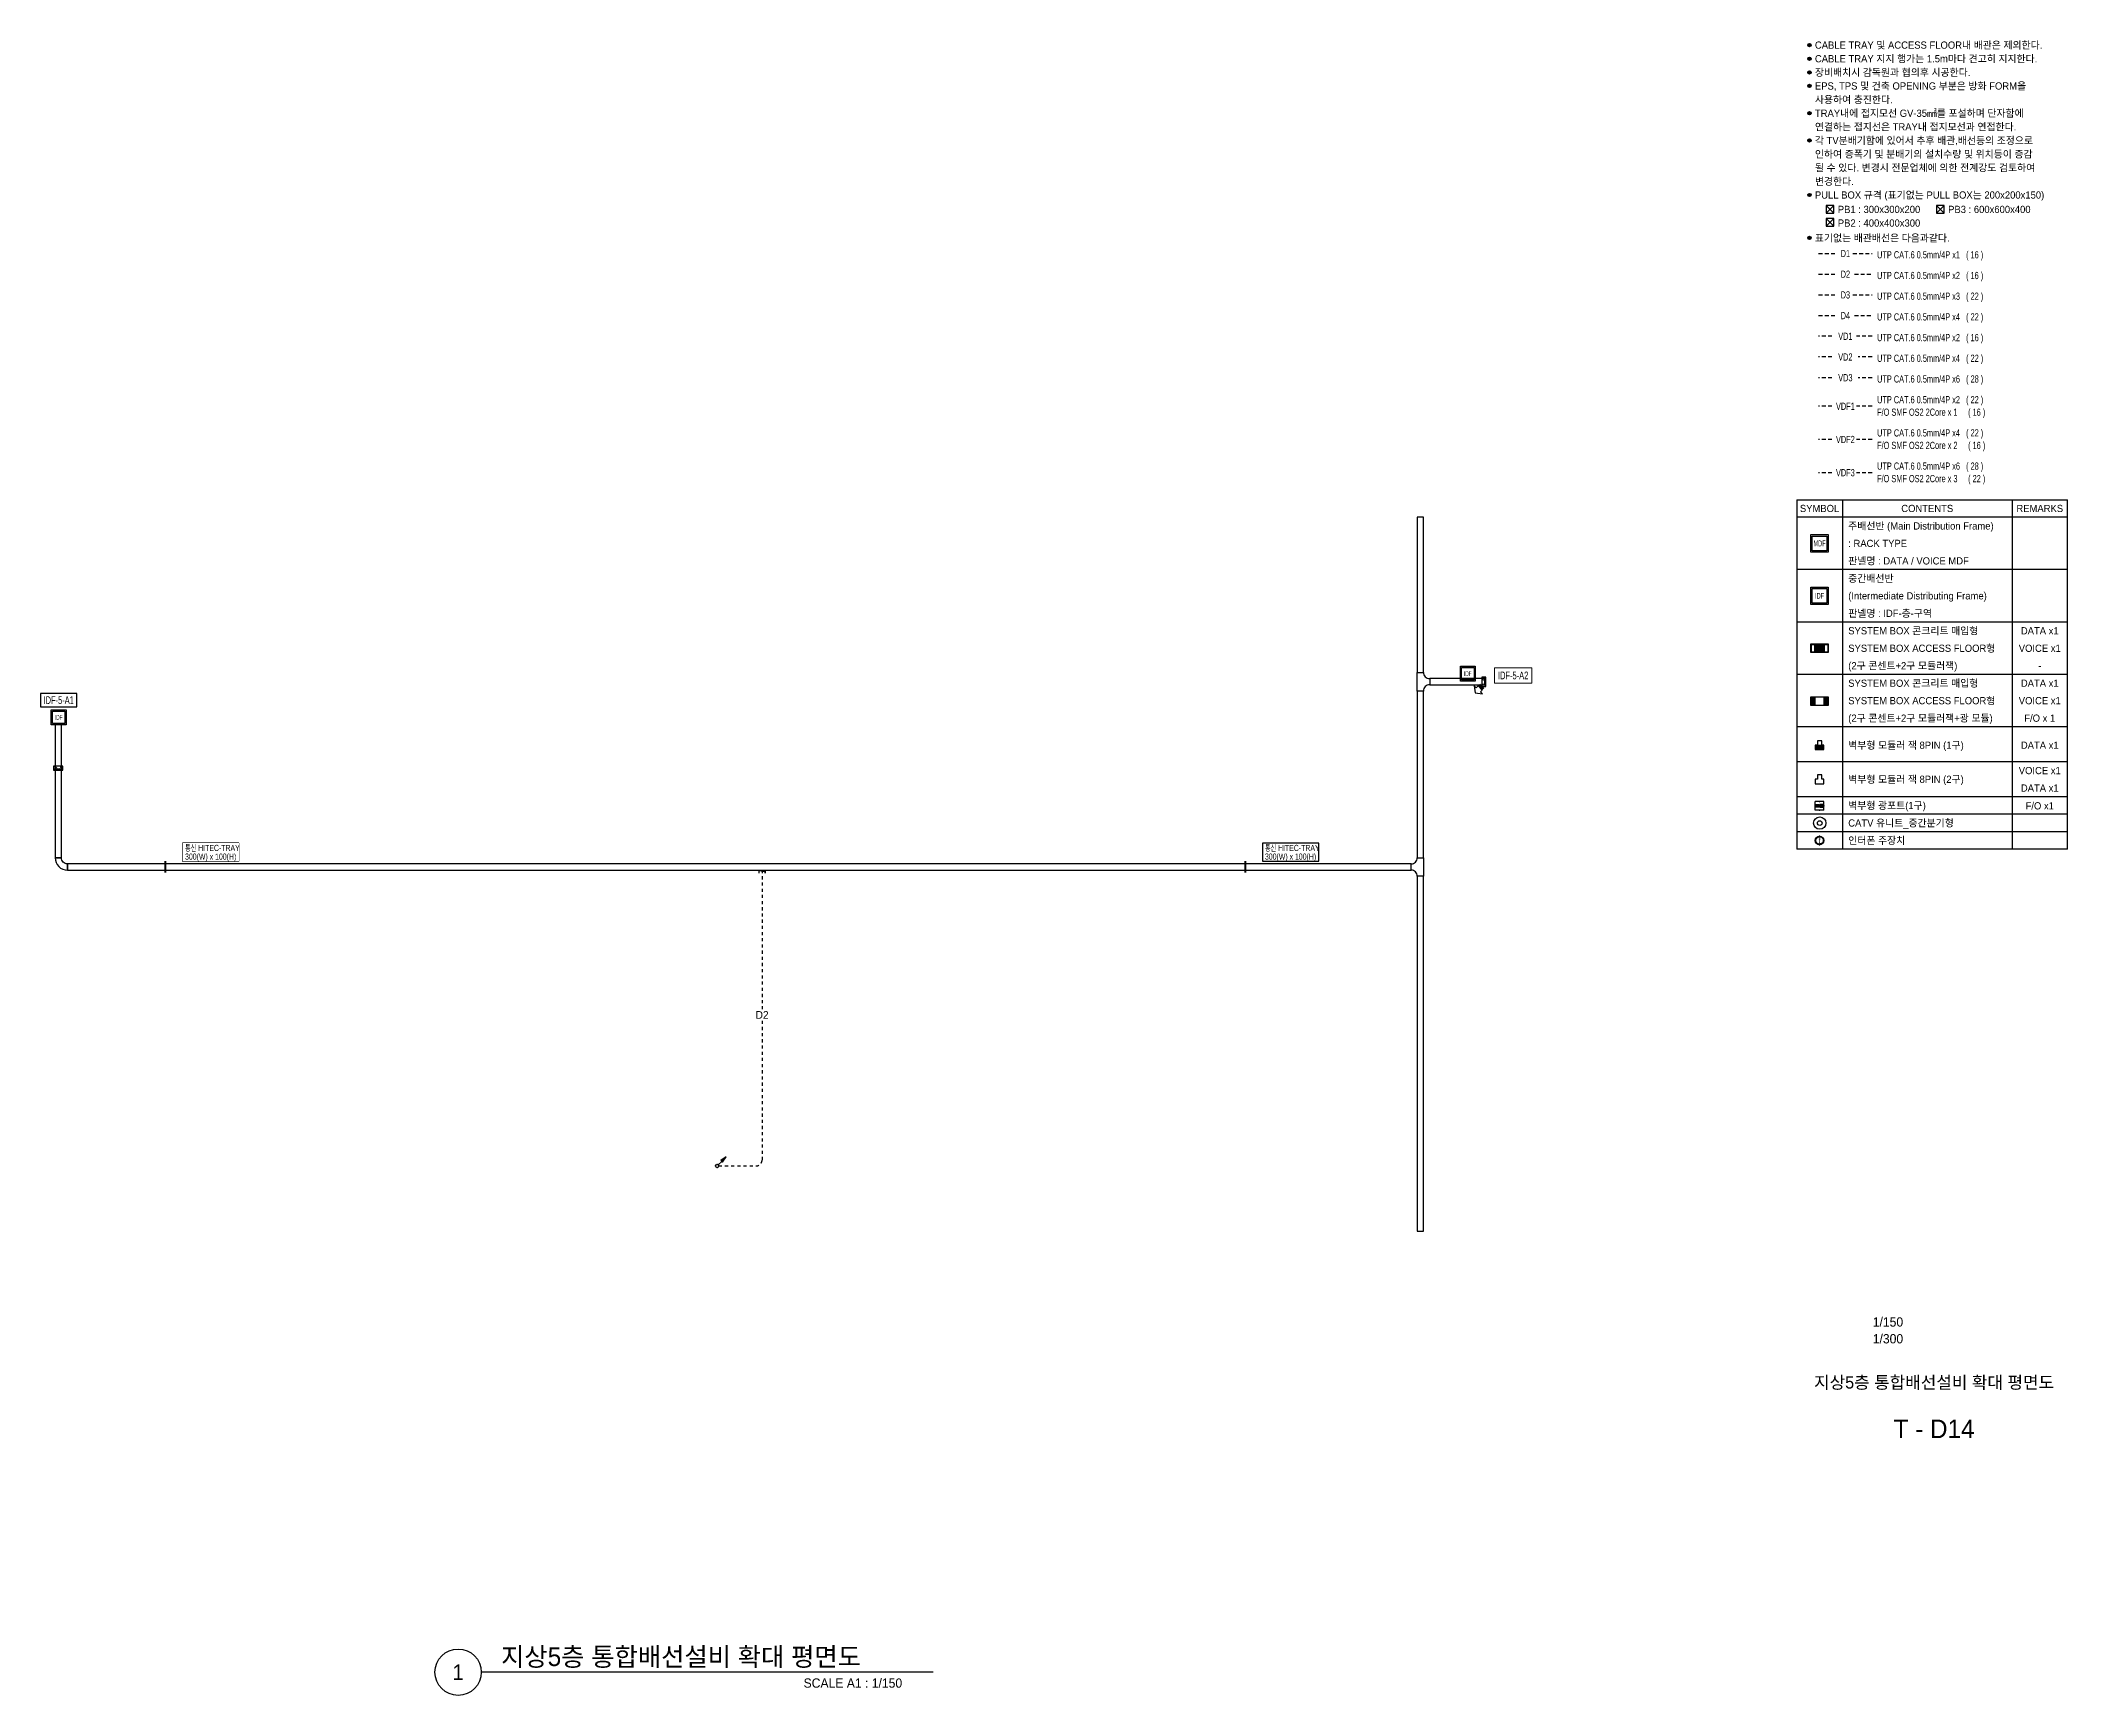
# Model space of a CAD drawing. Header units: millimetres. Extents: x 90978 to 501618, y -355196 to 882030.
# Drawn here: x 277132 to 375392, y 539025 to 619221 of the extents above; entities that cross this region are included whole.
import ezdxf
from ezdxf.enums import TextEntityAlignment as Align

# ---------------------------------------------------------------- set-up
doc = ezdxf.new("R2010")
doc.units = ezdxf.units.MM
doc.header["$LTSCALE"] = 150
doc.set_wipeout_variables(frame=1)
doc.linetypes.add('D1', pattern=[3, 1, -1, 1])
doc.linetypes.add('D2', pattern=[6.5, 2.5, -1.5, 2.5])
doc.layers.get('0').update_dxf_attribs({"lineweight": 0})
for name, color, linetype in [('------07 System Box', 6, 'Continuous'), ('------10 Telecommunication Terminal Board', 3, 'Continuous'), ('------13 Telecommunication Outlet', 3, 'Continuous'), ('------15 Interphone', 6, 'Continuous'), ('-----20 General Symbol', 3, 'Continuous'), ('-----22 Embeded in Floor', 4, 'D2'), ('-----23 Concealed or Exposed Wire', 4, 'D1'), ('-----27 Communication Cable Tray', 2, 'Continuous'), ('-----29 Cable Schedule', 1, 'Continuous'), ('-----29 Indicator', 1, 'Continuous'), ('-----30 Text', 2, 'Continuous'), ('-----41 Drawing Title', 2, 'Continuous'), ('-----42 Drawing Number', 2, 'Continuous'), ('-----43 Drawing Scale', 3, 'Continuous')]:
    doc.layers.add(name, color=color, linetype=linetype)
doc.styles.add('ELEC', font='')
doc.styles.get('ELEC').set_extended_font_data('Dotum')

msp = doc.modelspace()

# ---------------------------------------------------------------- texts
at = {"layer": '------10 Telecommunication Terminal Board', "style": 'ELEC', "width": 0.7}
msp.add_text('IDF-5-A2', height=375, dxfattribs=at).set_placement((348520.39733, 588453.75936), align=Align.MIDDLE_CENTER)
at = {"layer": '-----22 Embeded in Floor', "style": 'ELEC'}
msp.add_text('D2', height=375, dxfattribs=at).set_placement((312111.98483, 572002.29556), align=Align.MIDDLE_CENTER)
at = {"layer": '-----41 Drawing Title', "style": 'ELEC'}
msp.add_text('지상5층 통합배선설비 확대 평면도', height=600, dxfattribs=at).set_placement((368925, 554195.00128), align=Align.MIDDLE_CENTER)
at = {"layer": '-----41 Drawing Title', "color": 2, "style": 'ELEC'}
msp.add_text('지상5층 통합배선설비 확대 평면도', height=900, dxfattribs=at).set_placement((299457.68319, 540450.00064))
at = {"layer": '-----41 Drawing Title', "color": 7, "style": 'ELEC'}
msp.add_text('1', height=750, dxfattribs=at).set_placement((297374.10658, 540150.00064), align=Align.MIDDLE)
at = {"layer": '-----41 Drawing Title', "style": 'ELEC'}
msp.add_text('SCALE A1 : 1/150', height=450, dxfattribs=at).set_placement((318900.89342, 539400.00064), align=Align.RIGHT)
at = {"layer": '-----42 Drawing Number', "style": 'ELEC'}
msp.add_text('T - D14', height=900, dxfattribs=at).set_placement((368925, 551945.00128), align=Align.MIDDLE_CENTER)
at = {"layer": '-----43 Drawing Scale', "style": 'ELEC'}
for s, p in [('1/150', (366689.51153, 557125.00128)), ('1/300', (366689.51153, 556310.00128))]:
    msp.add_text(s, height=450, dxfattribs=at).set_placement(p, align=Align.MIDDLE_CENTER)

# ---------------------------------------------------------------- blocks, each defined once
blk = doc.blocks.new('H11')
blk.add_circle((0, 150), 150)
at = {"color": 1}
blk.add_circle((0, 150), 129, dxfattribs=at)
for p in [(-150, 150), (0, 300), (0, 0), (150, 150)]:
    blk.add_point(p)
at = {"style": 'ELEC'}
blk.add_text('t', height=214, dxfattribs=at).set_placement((0, 150), align=Align.MIDDLE)
blk = doc.blocks.new('G15')
blk.add_lwpolyline([(-300, 600), (300, 600), (300, 0), (-300, 0)], close=True)
at = {"color": 1}
blk.add_lwpolyline([(-250, 550), (250, 550), (250, 50), (-250, 50)], close=True, dxfattribs=at)
at = {"style": 'ELEC', "width": 0.6}
blk.add_text('MDF', height=200, dxfattribs=at).set_placement((0, 300), align=Align.MIDDLE)
blk = doc.blocks.new('G12')
blk.add_lwpolyline([(-300, 600), (300, 600), (300, 0), (-300, 0)], close=True)
at = {"color": 1}
blk.add_lwpolyline([(-250, 550), (250, 550), (250, 50), (-250, 50)], close=True, dxfattribs=at)
at = {"style": 'ELEC', "width": 0.6}
blk.add_text('IDF', height=200, dxfattribs=at).set_placement((0, 300), align=Align.MIDDLE)
blk = doc.blocks.new('G02')
blk.add_lwpolyline([(150, 150), (75, 150), (75, 300), (-75, 300), (-75, 150), (-150, 150), (-150, 0), (150, 0)], close=True)
blk = doc.blocks.new('B11')
h = blk.add_hatch(color=256)
h.dxf.hatch_style = 1
h.paths.add_polyline_path([(150, 150), (-150, 150), (-150, -150), (150, -150)])
at = {"linetype": 'Continuous'}
for points in [[(300, -150), (-300, -150), (-300, 150), (300, 150)], [(-150, 150), (150, 150), (150, -150), (-150, -150)]]:
    blk.add_lwpolyline(points, close=True, dxfattribs=at)
at = {"color": 1, "linetype": 'Continuous'}
for points in [[(-280, 130), (-170, 130), (-170, -130), (-280, -130)], [(170, 130), (280, 130), (280, -130), (170, -130)]]:
    blk.add_lwpolyline(points, close=True, dxfattribs=at)
blk = doc.blocks.new('A$C5F330B5F')
blk.add_hatch(color=256).paths.add_polyline_path([(225, 0), (225, 225), (112, 225), (-225, 225), (-225, 0)])
blk.add_line((-112, 225), (112, 225))
blk.add_lwpolyline([(225, 225), (112, 225), (112, 450), (-112, 450), (-112, 225), (-225, 225), (-225, 0), (225, 0)], close=True)
blk = doc.blocks.new('A$C2c78cba1')
at = {"layer": '------07 System Box'}
h = blk.add_hatch(color=256, dxfattribs=at)
h.dxf.hatch_style = 1
h.paths.add_polyline_path([(367, 790), (56, 790), (56, 56), (367, 56)])
h = blk.add_hatch(color=256, dxfattribs=at)
h.dxf.hatch_style = 1
h.paths.add_polyline_path([(1637, 790), (1327, 790), (1327, 56), (1637, 56)])
at = {"layer": '------07 System Box', "linetype": 'Continuous'}
for points in [[(1694, 0), (0, 0), (0, 847), (1694, 847)], [(423, 847), (1270, 847), (1270, 0), (423, 0)]]:
    blk.add_lwpolyline(points, close=True, dxfattribs=at)
at = {"layer": '------07 System Box', "color": 1, "linetype": 'Continuous'}
for points in [[(56, 790), (367, 790), (367, 56), (56, 56)], [(1327, 790), (1637, 790), (1637, 56), (1327, 56)]]:
    blk.add_lwpolyline(points, close=True, dxfattribs=at)
blk = doc.blocks.new('TV1')
at = {"layer": '------13 Telecommunication Outlet'}
for radius in [150, 57.3]:
    blk.add_circle((0, 150), radius, dxfattribs=at)
blk = doc.blocks.new('광포트_1')
at = {"ltscale": 0.7}
h = blk.add_hatch(color=254, dxfattribs=at)
h.dxf.hatch_style = 1
h.paths.add_polyline_path([(44, 285), (-44, 285), (-44, 159), (44, 159)])
h.paths.add_polyline_path([(44, 141), (-44, 141), (-44, 15), (44, 15)])
at = {"linetype": 'Continuous'}
for p, q in [((-150, 300), (150, 300)), ((-150, 0), (-150, 300)), ((-150, 0), (150, 0)), ((150, 0), (150, 300))]:
    blk.add_line(p, q, dxfattribs=at)
for points in [[(-44, 159), (-44, 285), (44, 285), (44, 159)], [(-44, 141), (-44, 15), (44, 15), (44, 141)]]:
    blk.add_lwpolyline(points, close=True, dxfattribs=at)
for p in [(-150, 150), (0, 285), (0, 0), (150, 150)]:
    blk.add_point(p, dxfattribs=at)
blk = doc.blocks.new('A$C415ffab5')
at = {"layer": '-----30 Text'}
h = blk.add_hatch(color=256, dxfattribs=at)
edge = h.paths.add_edge_path()
edge.add_arc((-25020, -2850), 160, 0, 360)
h = blk.add_hatch(color=256, dxfattribs=at)
edge = h.paths.add_edge_path()
edge.add_arc((-25020, -4171), 160, 0, 360)
h = blk.add_hatch(color=256, dxfattribs=at)
edge = h.paths.add_edge_path()
edge.add_arc((-25020, -5492), 160, 0, 360)
h = blk.add_hatch(color=256, dxfattribs=at)
edge = h.paths.add_edge_path()
edge.add_arc((-25020, -6812), 160, 0, 360)
h = blk.add_hatch(color=256, dxfattribs=at)
edge = h.paths.add_edge_path()
edge.add_arc((-25020, -9454), 160, 0, 360)
h = blk.add_hatch(color=256, dxfattribs=at)
edge = h.paths.add_edge_path()
edge.add_arc((-25020, -12096), 160, 0, 360)
h = blk.add_hatch(color=256, dxfattribs=at)
edge = h.paths.add_edge_path()
edge.add_arc((-25020, -17379), 160, 0, 360)
h = blk.add_hatch(color=256, dxfattribs=at)
edge = h.paths.add_edge_path()
edge.add_arc((-25020, -21542), 160, 0, 360)
at = {"layer": '-----20 General Symbol'}
for p, q in [((-22662, -19138), (-23390, -18410)), ((-22662, -18410), (-23390, -19138)), ((-11967, -19138), (-12695, -18410)), ((-11967, -18410), (-12695, -19138)), ((-22662, -20385), (-23390, -19657)), ((-22662, -19657), (-23390, -20385))]:
    blk.add_line(p, q, dxfattribs=at)
for points in [[(-23390, -18410), (-23390, -19138), (-22662, -19138), (-22662, -18410)], [(-12695, -18410), (-12695, -19138), (-11967, -19138), (-11967, -18410)], [(-23390, -19657), (-23390, -20385), (-22662, -20385), (-22662, -19657)]]:
    blk.add_lwpolyline(points, close=True, dxfattribs=at)
at = {"layer": '-----22 Embeded in Floor'}
for p, q in [((-24123, -23048), (-22389, -23048)), ((-20794, -23048), (-18940, -23048)), ((-24123, -25054), (-22388, -25054)), ((-20641, -25054), (-18940, -25054)), ((-24123, -27060), (-22389, -27060)), ((-20794, -27060), (-18940, -27060)), ((-24123, -29066), (-22388, -29066)), ((-20641, -29066), (-18940, -29066)), ((-22839, -31072), (-24123, -31072)), ((-18940, -31072), (-20440, -31072)), ((-22837, -33078), (-24123, -33078)), ((-18940, -33078), (-20287, -33078)), ((-22837, -35084), (-24123, -35084)), ((-18940, -35084), (-20287, -35084)), ((-22839, -37855), (-24123, -37855)), ((-18940, -37855), (-20440, -37855)), ((-22839, -41074), (-24123, -41074)), ((-18940, -41074), (-20440, -41074)), ((-22839, -44293), (-24123, -44293)), ((-18940, -44293), (-20440, -44293))]:
    blk.add_line(p, q, dxfattribs=at)
at = {"layer": '-----29 Cable Schedule', "color": 3}
for p, q in [((-26250, -46912), (0, -46912)), ((-26250, -46912), (-26250, -80783)), ((0, -80783), (0, -46912)), ((0, -48606), (-26250, -48606)), ((0, -80783), (-26250, -80783))]:
    blk.add_line(p, q, dxfattribs=at)
at = {"layer": '-----29 Cable Schedule'}
for p, q in [((-21819, -46912), (-21819, -48606)), ((-5372, -46912), (-5372, -48606)), ((-21819, -48606), (-21819, -80783)), ((-5372, -48606), (-5372, -80783)), ((0, -53687), (-26250, -53687)), ((0, -58767), (-26250, -58767)), ((0, -63848), (-26250, -63848)), ((0, -68929), (-26250, -68929)), ((0, -72316), (-26250, -72316)), ((0, -75703), (-26250, -75703)), ((0, -77396), (-26250, -77396)), ((0, -79090), (-26250, -79090)), ((0, -80783), (-26250, -80783))]:
    blk.add_line(p, q, dxfattribs=at)
at = {"layer": '-----30 Text'}
for centre in [(-25020, -2850), (-25020, -4171), (-25020, -5492), (-25020, -6812), (-25020, -9454), (-25020, -12096), (-25020, -17379), (-25020, -21542)]:
    blk.add_circle(centre, 160, dxfattribs=at)
for p in [(-24860, -2850), (-24860, -4171), (-24860, -5492), (-24860, -6812), (-24860, -9454), (-24860, -12096), (-24860, -17379), (-24860, -21542)]:
    blk.add_point(p, dxfattribs=at)
at = {"layer": '------07 System Box', "xscale": 2.822580634535418, "yscale": 2.822580634535418, "zscale": 2.822580634535418}
blk.add_blockref('B11', (-24034, -61308), dxfattribs=at)
at = {"layer": '------10 Telecommunication Terminal Board', "xscale": 2.822580634535418, "yscale": 2.822580634535418, "zscale": 2.822580634535418}
for name, p in [('G15', (-24034, -51993)), ('G12', (-24034, -57074))]:
    blk.add_blockref(name, p, dxfattribs=at)
at = {"layer": '------13 Telecommunication Outlet'}
for name, p, xscale, yscale, zscale in [('A$C5F330B5F', (-24034, -71130), 1.881720423023612, 1.881720423023612, 1.881720423023612), ('G02', (-24034, -74433), 2.822580634535418, 2.822580634535418, 2.822580634535418), ('TV1', (-24020, -78851), 4, 4, 4)]:
    blk.add_blockref(name, p, dxfattribs=dict(at, xscale=xscale, yscale=yscale, zscale=zscale))
at = {"layer": '------13 Telecommunication Outlet', "xscale": 2.822580634535246, "yscale": 2.822580634535246, "zscale": 2.822580634535246, "rotation": 90}
blk.add_blockref('광포트_1', (-23611, -76575), dxfattribs=at)
at = {"layer": '------15 Interphone', "xscale": 2.822580634535418, "yscale": 2.822580634535418, "zscale": 2.822580634535418}
blk.add_blockref('H11', (-24034, -80360), dxfattribs=at)
blk.add_blockref('A$C2c78cba1', (-24881, -66868))
at = {"layer": '-----22 Embeded in Floor', "style": 'ELEC', "width": 0.7}
for s, p in [('D1', (-21532, -23048)), ('D2', (-21532, -25054)), ('D3', (-21532, -27060)), ('D4', (-21532, -29066)), ('VD1', (-21532, -31072)), ('VD2', (-21532, -33078)), ('VD3', (-21532, -35084)), ('VDF1', (-21532, -37855)), ('VDF2', (-21532, -41074)), ('VDF3', (-21532, -44293))]:
    blk.add_text(s, height=700, dxfattribs=at).set_placement(p, align=Align.MIDDLE_CENTER)
at = {"layer": '-----29 Cable Schedule', "color": 2, "style": 'ELEC'}
for s, p in [('SYMBOL', (-24034, -47759)), ('CONTENTS', (-13595, -47759)), ('REMARKS', (-2686, -47759))]:
    blk.add_text(s, height=700, dxfattribs=at).set_placement(p, align=Align.MIDDLE)
at = {"layer": '-----30 Text', "style": 'ELEC'}
for s, p in [('CABLE TRAY 및 ACCESS FLOOR내 배관은 제외한다.', (-24485, -2850)), ('CABLE TRAY 지지 행가는 1.5m마다 견고히 지지한다.', (-24485, -4171)), ('장비배치시 감독원과 협의후 시공한다.', (-24485, -5492)), ('사용하여 충진한다.', (-24485, -8133)), ('EPS, TPS 및 건축 OPENING 부분은 방화 FORM을', (-24485, -6812)), ('TRAY내에 접지모선 GV-35㎟를 포설하며 단자함에', (-24485, -9454)), ('각 TV분배기함에 있어서 추후 배관,배선등의 조정으로', (-24485, -12096)), ('연결하는 접지선은 TRAY내 접지모선과 연접한다.', (-24485, -10775)), ('인하여 증폭기 및 분배기의 설치수량 및 위치등이 증감', (-24485, -13417)), ('될 수 있다. 변경시 전문업체에 의한 전계강도 검토하여', (-24485, -14738)), ('변경한다.', (-24485, -16059)), ('PULL BOX 규격 (표기없는 PULL BOX는 200x200x150)', (-24485, -17379)), ('PB1 : 300x300x200', (-22265, -18774)), ('PB3 : 600x600x400', (-11570, -18774)), ('표기없는 배관배선은 다음과같다.', (-24485, -21542)), ('PB2 : 400x400x300', (-22265, -20095)), ('주배선반 (Main Distribution Frame)', (-21254, -49453)), (': RACK TYPE', (-21254, -51146)), ('판넬명 : DATA / VOICE MDF', (-21254, -52840)), ('중간배선반', (-21254, -54533)), ('(Intermediate Distributing Frame)', (-21254, -56227)), ('판넬명 : IDF-층-구역', (-21254, -57921)), ('SYSTEM BOX 콘크리트 매입형', (-21254, -59614)), ('SYSTEM BOX ACCESS FLOOR형', (-21254, -61308)), ('(2구 콘센트+2구 모듈러잭)', (-21254, -63001)), ('SYSTEM BOX 콘크리트 매입형', (-21254, -64695)), ('SYSTEM BOX ACCESS FLOOR형', (-21254, -66388)), ('(2구 콘센트+2구 모듈러잭+광 모듈)', (-21254, -68082)), ('벽부형 모듈러 잭 8PIN (1구)', (-21254, -70706)), ('벽부형 모듈러 잭 8PIN (2구)', (-21254, -74009)), ('벽부형 광포트(1구)', (-21254, -76550)), ('CATV 유니트_중간분기형', (-21254, -78243)), ('인터폰 주장치', (-21254, -79937))]:
    blk.add_text(s, height=700, dxfattribs=at).set_placement(p, align=Align.MIDDLE_LEFT)
at = {"layer": '-----30 Text', "style": 'ELEC', "width": 0.7}
for s, p in [('UTP CAT.6 0.5mm/4P x1   ( 16 )', (-18456, -23173)), ('UTP CAT.6 0.5mm/4P x2   ( 16 )', (-18456, -25179)), ('UTP CAT.6 0.5mm/4P x3   ( 22 )', (-18456, -27185)), ('UTP CAT.6 0.5mm/4P x4   ( 22 )', (-18456, -29191)), ('UTP CAT.6 0.5mm/4P x2   ( 16 )', (-18456, -31197)), ('UTP CAT.6 0.5mm/4P x4   ( 22 )', (-18456, -33203)), ('UTP CAT.6 0.5mm/4P x6   ( 28 )', (-18456, -35209)), ('UTP CAT.6 0.5mm/4P x2   ( 22 )', (-18456, -37215)), ('F/O SMF OS2 2Core x 1', (-18456, -38428)), ('( 16 )', (-9631, -38429)), ('UTP CAT.6 0.5mm/4P x4   ( 22 )', (-18456, -40434)), ('F/O SMF OS2 2Core x 2', (-18456, -41647)), ('( 16 )', (-9631, -41648)), ('UTP CAT.6 0.5mm/4P x6   ( 28 )', (-18456, -43653)), ('F/O SMF OS2 2Core x 3', (-18456, -44866)), ('( 22 )', (-9631, -44867))]:
    blk.add_text(s, height=700, dxfattribs=at).set_placement(p, align=Align.MIDDLE_LEFT)
at = {"layer": '-----30 Text', "style": 'ELEC'}
for s, p in [('DATA x1', (-2686, -59614)), ('VOICE x1', (-2686, -61308)), ('DATA x1', (-2686, -64695)), ('-', (-2686, -63001)), ('VOICE x1', (-2686, -66388)), ('F/O x 1', (-2686, -68082)), ('DATA x1', (-2686, -70706)), ('VOICE x1', (-2686, -73162)), ('DATA x1', (-2686, -74856)), ('F/O x1', (-2686, -76580))]:
    blk.add_text(s, height=700, dxfattribs=at).set_placement(p, align=Align.MIDDLE_CENTER)
blk = doc.blocks.new('O08')
blk.add_hatch(color=256).paths.add_polyline_path([(120, 51), (-120, 51), (-120, 0), (120, 0)])
blk.add_lwpolyline([(120, 127.5), (120, 0), (-120, 0), (-120, 127.5), (-120, 51), (120, 51)])
blk = doc.blocks.new('O01')
blk.add_hatch(color=256).paths.add_polyline_path([(-149, -218), (-218, -149), (-368, -368)])
blk.add_line((-46, -46), (-184, -184))
blk.add_lwpolyline([(-368, -368), (-149, -218), (-218, -149), (-368, -368)])
blk.add_circle((0, 0), 65)
for p in [(-65, 0), (-65, 0), (0, 65), (0, 65), (65, 0), (65, 0), (0, -65), (0, -65)]:
    blk.add_point(p)
blk = doc.blocks.new('O03')
at = {"linetype": 'Continuous'}
for p, q in [((-101, 101), (101, -101)), ((-74, 127), (127, -74)), ((-48, 154), (154, -48)), ((-27, 366), (69, 270)), ((-27, 366), (321, 321)), ((69, 270), (-21, 180)), ((-21, 180), (180, -21)), ((270, 69), (180, -21)), ((270, 69), (366, -27)), ((321, 321), (366, -27))]:
    blk.add_line(p, q, dxfattribs=at)

# ---------------------------------------------------------------- linework, layer by layer
at = {"layer": '------10 Telecommunication Terminal Board', "color": 1, "elevation": 0}
msp.add_lwpolyline([(284019.06097, 579450.50602), (286748.97956, 579450.50602), (286748.97956, 580330.50602), (284019.06097, 580330.50602)], close=True, dxfattribs=at)
at = {"layer": '-----23 Concealed or Exposed Wire'}
for p, q in [((312111.98483, 579020.71762), (312111.98483, 572283.66038)), ((312111.98483, 571720.39716), (312111.98483, 564983.87349)), ((310011.98443, 564683.87349), (311811.98483, 564683.87349))]:
    msp.add_line(p, q, dxfattribs=at)
msp.add_arc((311811.98483, 564983.87349), 300, 270, 0, dxfattribs=at)
at = {"layer": '-----27 Communication Cable Tray', "elevation": 0}
for points in [[(343874.07744, 596130.06675), (343874.07744, 588600.18431), (344174.07744, 588600.18431), (344174.07744, 596130.06675)], [(344174.07744, 579620.72148), (344174.07744, 587700.18431), (343874.07744, 587700.18431), (343874.07744, 579620.72148)], [(347200.00079, 588300.18431), (344474.07744, 588300.18431), (344474.07744, 588000.18431), (347200.00079, 588000.18431)], [(277840.52308, 586061.87283), (277840.52308, 579620.71762), (278140.52308, 579620.71762), (278140.52308, 586061.87283)], [(278440.52308, 579020.71762), (343574.07744, 579020.71762), (343574.07744, 579320.71762), (278440.52308, 579320.71762)], [(344174.07744, 561530.7499), (344174.07744, 578720.72148), (343874.07744, 578720.72148), (343874.07744, 561530.7499)]]:
    msp.add_lwpolyline(points, close=True, dxfattribs=at)
for points in [[(344174.07744, 587700.18431), (343874.07744, 587700.18431), (343874.07744, 587700.18431), (343874.07744, 588600.18431), (344174.07744, 588600.18431, 0.4142135624), (344474.07744, 588300.18431), (344474.07744, 588000.18431), (344474.07744, 588000.18431, 0.4142135624)], [(278440.52308, 579320.71762), (278440.52308, 579320.71762, -0.4142135624), (278140.52308, 579620.71762), (278140.52308, 579620.71762), (277840.52308, 579620.71762, 0.4142135624), (278440.52308, 579020.71762)], [(343874.07744, 579620.72148), (344174.07744, 579620.72148), (344174.07744, 579620.72148), (344174.07744, 578720.72148), (343874.07744, 578720.72148, 0.4142135624), (343574.07744, 579020.72148), (343574.07744, 579320.72148), (343574.07744, 579320.72148, 0.4142135624)]]:
    msp.add_lwpolyline(points, format="xyb", close=True, dxfattribs=at)
at = {"layer": '-----27 Communication Cable Tray', "color": 1}
msp.add_lwpolyline([(347000.00079, 587925.18431), (347200.00079, 587925.18431), (347200.00079, 588375.18431), (347000.00079, 588375.18431), (347000.00079, 587925.18431)], dxfattribs=at)
at = {"layer": '-----27 Communication Cable Tray', "color": 1, "linetype": 'D1'}
for points in [[(347000.00079, 587925.18431), (347200.00079, 588375.18431)], [(347000.00079, 588375.18431), (347200.00079, 587925.18431)]]:
    msp.add_lwpolyline(points, dxfattribs=at)
at = {"layer": '-----27 Communication Cable Tray'}
for points in [[(347050.00079, 588050.18431), (347050.00079, 588000.18431), (347150.00079, 588000.18431), (347150.00079, 588300.18431), (347050.00079, 588300.18431), (347050.00079, 588250.18431)], [(347150.00079, 587975.18431), (347200.00079, 587975.18431), (347200.00079, 588325.18431), (347150.00079, 588325.18431), (347150.00079, 587975.18431)]]:
    msp.add_lwpolyline(points, dxfattribs=at)
at = {"layer": '-----27 Communication Cable Tray', "color": 1, "elevation": 0}
msp.add_lwpolyline([(277765.52308, 584061.87219), (277765.52308, 583861.87219), (278215.52308, 583861.87219), (278215.52308, 584061.87219), (277765.52308, 584061.87219)], dxfattribs=at)
at = {"layer": '-----27 Communication Cable Tray', "color": 1, "linetype": 'D1', "elevation": 0}
for points in [[(277765.52308, 584061.87219), (278215.52308, 583861.87219)], [(278215.52308, 584061.87219), (277765.52308, 583861.87219)]]:
    msp.add_lwpolyline(points, dxfattribs=at)
at = {"layer": '-----27 Communication Cable Tray', "elevation": 0}
for points in [[(277815.52308, 583911.87219), (277815.52308, 583861.87219), (278165.52308, 583861.87219), (278165.52308, 583911.87219), (277815.52308, 583911.87219)], [(277890.52308, 584011.87219), (277840.52308, 584011.87219), (277840.52308, 583911.87219), (278140.52308, 583911.87219), (278140.52308, 584011.87219), (278090.52308, 584011.87219)]]:
    msp.add_lwpolyline(points, dxfattribs=at)
at = {"layer": '-----41 Drawing Title', "color": 7}
msp.add_line((320400.89342, 540150.00064), (298499.10658, 540150.00064), dxfattribs=at)
msp.add_circle((297374.10658, 540150.00064), 1125, dxfattribs=at)
at = {"color": 1, "elevation": 0}
msp.add_lwpolyline([(347620.58483, 588082.50936), (349420.20983, 588082.50936), (349420.20983, 588825.00936), (347620.58483, 588825.00936)], close=True, dxfattribs=at)

# ---------------------------------------------------------------- block references
at = {"layer": '------10 Telecommunication Terminal Board', "xscale": 1.2, "yscale": 1.2, "zscale": 1.2}
for p in [(346322.35733, 588180.00936), (278011.98601, 586061.87283)]:
    msp.add_blockref('G12', p, dxfattribs=at)
at = {"layer": '-----20 General Symbol', "xscale": 1.199999999953434, "yscale": 1.199999999953434, "zscale": 1.199999999953434, "rotation": 180}
msp.add_blockref('O01', (309933.98445, 564683.87349), dxfattribs=at)
at = {"layer": '-----23 Concealed or Exposed Wire', "xscale": 1.199999999953434, "yscale": 1.199999999953434, "zscale": 1.199999999953434, "rotation": 180}
msp.add_blockref('O08', (312111.98483, 579020.71762), dxfattribs=at)
at = {"layer": '-----27 Communication Cable Tray', "xscale": -1, "rotation": 90}
msp.add_blockref('O03', (347000.00079, 587925.18431), dxfattribs=at)
at = {"xscale": 0.4999999999999996, "yscale": 0.4999999999999996, "zscale": 0.4999999999999996}
msp.add_blockref('A$C415ffab5', (375391.57699, 620425.91579), dxfattribs=at)

msp.set_redraw_order([(e.dxf.handle, doc.entitydb.next_handle()) for e in msp.query("TEXT MTEXT ATTDEF DIMENSION ARC_DIMENSION")])  # texts and dimensions are drawn at this point

# ---------------------------------------------------------------- next in the draw order: wipeouts: each hides what was drawn before it
at = {"color": 1}
for points in [[(277132.02672, 586931.87283), (278891.94531, 586931.87283), (278891.94531, 587581.87283), (277132.02672, 587581.87283)], [(284019.06097, 579450.50602), (286748.97956, 579450.50602), (286748.97956, 580330.50602), (284019.06097, 580330.50602)], [(336369.06097, 579450.50602), (339098.97956, 579450.50602), (339098.97956, 580330.50602), (336369.06097, 580330.50602)]]:
    msp.add_wipeout(points, dxfattribs=at)

# ---------------------------------------------------------------- next in the draw order: linework, layer by layer
at = {"layer": '------10 Telecommunication Terminal Board', "color": 1}
msp.add_lwpolyline([(277132.02672, 586931.87283), (278891.94531, 586931.87283), (278891.94531, 587581.87283), (277132.02672, 587581.87283)], close=True, dxfattribs=at)
at = {"layer": '------10 Telecommunication Terminal Board', "color": 1, "elevation": 0}
msp.add_lwpolyline([(336369.06097, 579450.50602), (339098.97956, 579450.50602), (339098.97956, 580330.50602), (336369.06097, 580330.50602)], close=True, dxfattribs=at)
at = {"layer": '-----29 Indicator', "elevation": 0}
for points in [[(284019.06097, 580005.50602, 0, 0, 0), (283181.01297, 580004.98241, 0, 0, 0), (283181.01297, 579455.17921, 100, 100, 0), (283181.01297, 578894.26635, 100, 100, 0)], [(336369.06097, 580005.50602, 0, 0, 0), (335531.01297, 580004.98241, 0, 0, 0), (335531.01297, 579455.17921, 100, 100, 0), (335531.01297, 578894.26635, 100, 100, 0)]]:
    msp.add_lwpolyline(points, format="xyseb", dxfattribs=at)

# ---------------------------------------------------------------- next in the draw order: texts
at = {"layer": '------10 Telecommunication Terminal Board', "style": 'ELEC', "width": 0.7}
msp.add_text('IDF-5-A1', height=375, dxfattribs=at).set_placement((278011.98601, 587256.87283), align=Align.MIDDLE_CENTER)
for s, p in [('300(W) x 100(H)', (284139.02027, 579675.50602)), ('통신 HITEC-TRAY', (284139.02027, 580095.50602)), ('300(W) x 100(H)', (336489.02027, 579675.50602)), ('통신 HITEC-TRAY', (336489.02027, 580095.50602))]:
    msp.add_text(s, height=300, dxfattribs=at).set_placement(p, align=Align.MIDDLE_LEFT)

doc.saveas('drawing.dxf')
